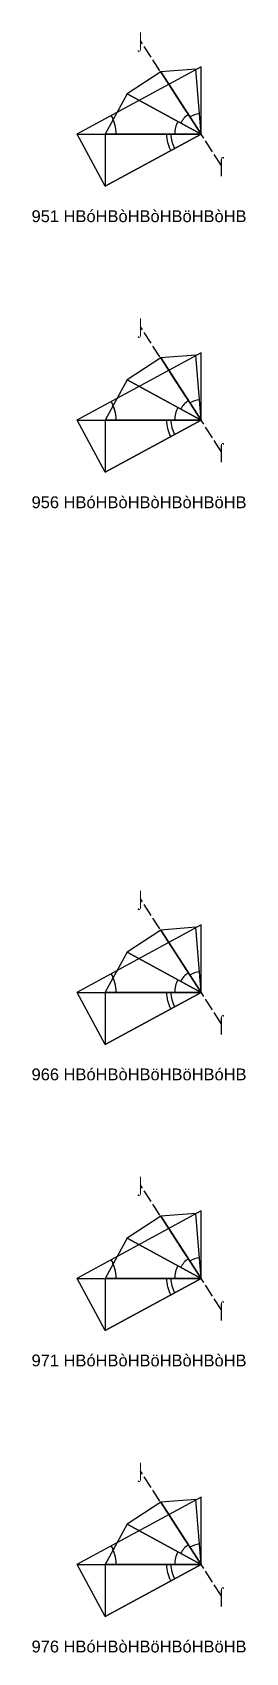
# Model space of a CAD drawing. Header units: millimetres. Extents: x 122552 to 1654769, y -10280102 to 62068.
# Drawn here: x 1210335 to 1230252, y -8186869 to -8035938 of the extents above; entities that cross this region are included whole.
import ezdxf
from ezdxf.enums import TextEntityAlignment as Align

# ---------------------------------------------------------------- set-up
doc = ezdxf.new("R2010")
doc.units = ezdxf.units.MM
doc.linetypes.add('ACAD_ISO02W100', pattern=[15, 12, -3])
for name, color, linetype in [('BASE', 170, 'Continuous'), ('HYPOTENUSE', 20, 'Continuous'), ('PERPENDICULAR', 90, 'Continuous'), ('Standard', 7, 'Continuous')]:
    doc.layers.add(name, color=color, linetype=linetype)
doc.styles.add('Arial', font='arial_0.ttf')

msp = doc.modelspace()

# ---------------------------------------------------------------- texts
at = {"style": 'Arial'}
for s, p in [('⌡', (1220439, -8036720)), ('⌠', (1227975, -8048315)), ('951 HBóHBòHBòHBöHBòHB', (1220298, -8053060)), ('⌡', (1220439, -8063368)), ('⌠', (1227975, -8074964)), ('956 HBóHBòHBòHBòHBöHB', (1220298, -8079709)), ('⌡', (1220439, -8116666)), ('⌠', (1227975, -8128261)), ('966 HBóHBòHBöHBöHBóHB', (1220298, -8133006)), ('⌡', (1220439, -8143314)), ('⌠', (1227975, -8154910)), ('971 HBóHBòHBöHBòHBòHB', (1220298, -8159655)), ('⌡', (1220439, -8169963)), ('⌠', (1227975, -8181558)), ('976 HBóHBòHBöHBóHBöHB', (1220298, -8186304))]:
    msp.add_text(s, height=1100, dxfattribs=at).set_placement(p, align=Align.MIDDLE_CENTER)

# ---------------------------------------------------------------- blocks, each defined once
blk = doc.blocks.new('fundamental_block_GT')
at = {"color": 4}
blk.add_arc((0, -2), 277, 359.9799, 28.4254, dxfattribs=at)
at = {"layer": 'BASE'}
blk.add_line((0, 0), (879, -7), dxfattribs=at)
at = {"layer": 'HYPOTENUSE'}
blk.add_line((883, 469), (0, 0), dxfattribs=at)
at = {"layer": 'PERPENDICULAR'}
blk.add_line((879, -7), (883, 469), dxfattribs=at)

# ---------------------------------------------------------------- linework, layer by layer
at = {"linetype": 'ACAD_ISO02W100', "ltscale": 100}
for p, q in [((1227975, -8048315), (1220439, -8036720)), ((1227975, -8074964), (1220439, -8063368)), ((1227975, -8128261), (1220439, -8116666)), ((1227975, -8154910), (1220439, -8143314)), ((1227975, -8181558), (1220439, -8169963))]:
    msp.add_line(p, q, dxfattribs=at)

# ---------------------------------------------------------------- block references
for p, xscale, yscale, zscale, rotation in [((1226091, -8045416), 7.867265571233751, 7.867265571233751, 7.867265571233751, 123.511667238211), ((1226091, -8045416), 6.914651890687708, 6.914651890687708, 6.914651890687708, 95.02333447641226), ((1226091, -8045416), -11.58735412275403, 11.58735412275403, 11.58735412275403, 27.99999999999958), ((1226091, -8045416), 8.951118371073562, 8.951118371073562, 8.951118371073562, 151.9999999999985), ((1226091, -8045416), 10.184290763736, 10.184290763736, 10.184290763736, 180.4883327617911), ((1226091, -8072065), -11.58735412275403, 11.58735412275403, 11.58735412275403, 27.99999999999958), ((1226091, -8072065), 7.867265571233751, 7.867265571233751, 7.867265571233751, 123.511667238211), ((1226091, -8072065), 6.914651890687708, 6.914651890687708, 6.914651890687708, 95.02333447641226), ((1226091, -8072065), 8.951118371073562, 8.951118371073562, 8.951118371073562, 151.9999999999985), ((1226091, -8072065), 10.184290763736, 10.184290763736, 10.184290763736, 180.4883327617911), ((1226091, -8125362), 7.867265571233751, 7.867265571233751, 7.867265571233751, 123.511667238211), ((1226091, -8125362), 6.914651890687708, 6.914651890687708, 6.914651890687708, 95.02333447641226), ((1226091, -8125362), -11.58735412275403, 11.58735412275403, 11.58735412275403, 27.99999999999958), ((1226091, -8125362), 8.951118371073562, 8.951118371073562, 8.951118371073562, 151.9999999999985), ((1226091, -8125362), 10.184290763736, 10.184290763736, 10.184290763736, 180.4883327617911), ((1226091, -8152011), -11.58735412275403, 11.58735412275403, 11.58735412275403, 27.99999999999958), ((1226091, -8152011), 7.867265571233751, 7.867265571233751, 7.867265571233751, 123.511667238211), ((1226091, -8152011), 6.914651890687708, 6.914651890687708, 6.914651890687708, 95.02333447641226), ((1226091, -8152011), 8.951118371073562, 8.951118371073562, 8.951118371073562, 151.9999999999985), ((1226091, -8152011), 10.184290763736, 10.184290763736, 10.184290763736, 180.4883327617911), ((1226091, -8178659), 7.867265571233751, 7.867265571233751, 7.867265571233751, 123.511667238211), ((1226091, -8178659), 6.914651890687708, 6.914651890687708, 6.914651890687708, 95.02333447641226), ((1226091, -8178659), -11.58735412275403, 11.58735412275403, 11.58735412275403, 27.99999999999958), ((1226091, -8178659), 8.951118371073562, 8.951118371073562, 8.951118371073562, 151.9999999999985), ((1226091, -8178659), 10.184290763736, 10.184290763736, 10.184290763736, 180.4883327617911)]:
    msp.add_blockref('fundamental_block_GT', p, dxfattribs=dict(xscale=xscale, yscale=yscale, zscale=zscale, rotation=rotation))
at = {"layer": 'Standard', "xscale": 13.18371388650824, "yscale": 13.18371388650824, "zscale": 13.18371388650824, "rotation": 0.4883327617913192}
for p in [(1214504, -8045416), (1214504, -8072065), (1214504, -8125362), (1214504, -8152011), (1214504, -8178659)]:
    msp.add_blockref('fundamental_block_GT', p, dxfattribs=at)

msp.set_redraw_order([(e.dxf.handle, doc.entitydb.next_handle()) for e in msp.query("TEXT MTEXT ATTDEF DIMENSION ARC_DIMENSION")])  # texts and dimensions are drawn at this point

doc.saveas('drawing.dxf')
